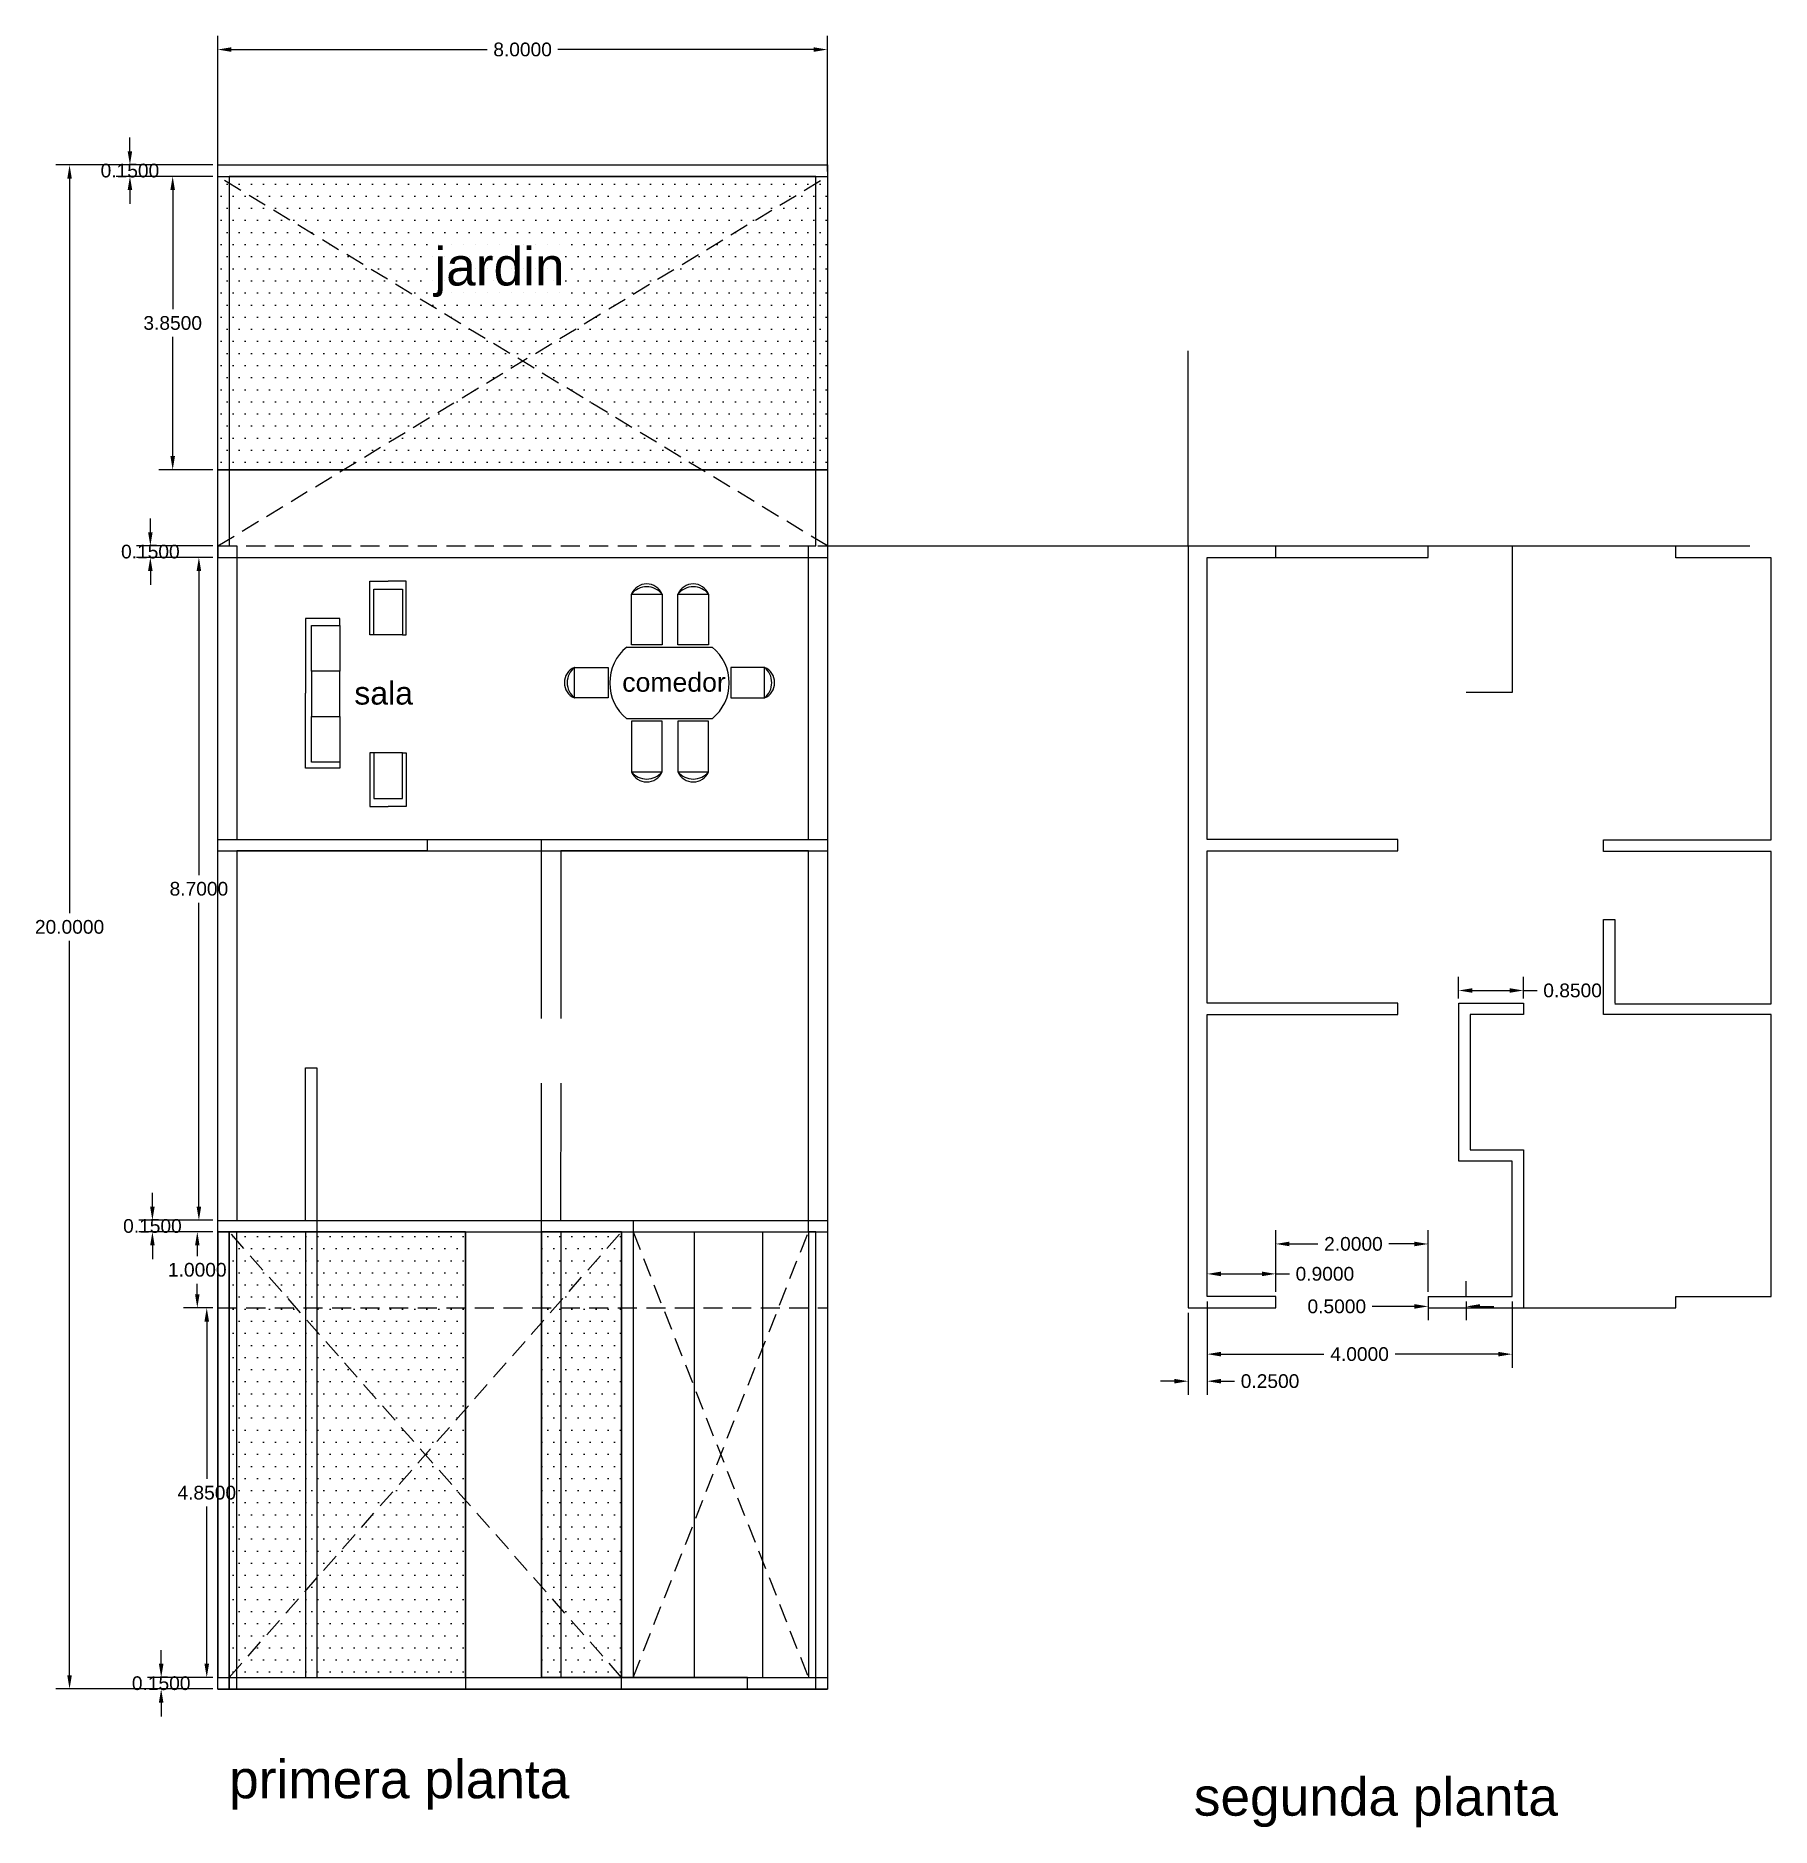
# Model space of a CAD drawing. Header units: millimetres. Extents: x 0 to 601, y -9 to 310.
# Drawn here: x 508.19 to 530.96, y 286.41 to 309.92 of the extents above; entities that cross this region are included whole.
import ezdxf

# ---------------------------------------------------------------- set-up
doc = ezdxf.new("R2010")
doc.units = ezdxf.units.MM
doc.linetypes.add('HIDDEN', pattern=[0.375, 0.25, -0.125])
for name, color, linetype in [('arquit-accesorio', 43, 'Continuous'), ('arquit-jardin-patio', 3, 'Continuous'), ('arquit-muro', 20, 'Continuous'), ('arquit-vacio', 7, 'HIDDEN'), ('borrar', 8, 'Continuous'), ('grilla', 5, 'Continuous')]:
    doc.layers.add(name, color=color, linetype=linetype)
doc.styles.add('Arial_3', font='Arial Unicode MS.ttf', dxfattribs={"height": 3})
doc.styles.get("Standard").update_dxf_attribs({"font": 'Arial Unicode MS.ttf'})
doc.dimstyles.get("Standard").update_dxf_attribs({"dimtxt": 0.18, "dimasz": 0.18, "dimexe": 0.18, "dimexo": 0.0625, "dimgap": 0.09, "dimtad": 0, "dimtih": 1, "dimtoh": 1, "dimdec": 4, "dimzin": 0, "dimdsep": 46, "dimtxsty": 'Standard', "dimcen": 0.09, "dimadec": 0, "dimazin": 0, "dimtfac": 1, "dimtdec": 4, "dimtofl": 0, "dimtmove": 0, "dimatfit": 3, "dimfxl": 1, "dimtolj": 1, "dimtzin": 0, "dimarcsym": 0})

msp = doc.modelspace()

# ---------------------------------------------------------------- texts
at = {"attachment_point": 1, "style": 'Arial_3'}
for s, heights, insert, char_height in [('sala', [-0.30409], (512.3677, 301.4443), 0.3), ('comedor', [-0.25341], (515.88267, 301.56266), 0.25)]:
    msp.add_mtext_dynamic_manual_height_columns(s, width=1.0604662, gutter_width=1.5, heights=heights, dxfattribs=dict(at, insert=insert, char_height=char_height))
at = {"layer": 'arquit-accesorio', "char_height": 0.5, "attachment_point": 1, "style": 'Arial_3'}
for s, insert in [('primera planta', (510.72472, 287.29145)), ('segunda{\\fArial Unicode MS|b0|i0|c134|p34; planta}', (523.38239, 287.0633))]:
    msp.add_mtext_dynamic_manual_height_columns(s, width=4.9009748, gutter_width=2.5, heights=[0.33178], dxfattribs=dict(at, insert=insert))
at = {"layer": 'arquit-vacio', "insert": (513.41756, 307.14386), "char_height": 0.5, "attachment_point": 1, "style": 'Arial_3'}
msp.add_mtext_dynamic_manual_height_columns('{\\fArial Unicode MS|b0|i0|c134|p34;jardin}', width=1.6297913, gutter_width=15, heights=[-0.64325], dxfattribs=at)

# ---------------------------------------------------------------- blocks, each defined once
blk = doc.blocks.new('eliminar')
for p, q in [((526.787, 297.316), (526.787, 298.021)), ((526.787, 298.021), (527.026, 298.021)), ((527.265, 298.021), (527.026, 298.021)), ((527.265, 297.316), (527.265, 298.021)), ((526.395, 297.532), (525.944, 297.532)), ((525.944, 297.532), (525.944, 296.549)), ((526.395, 297.44), (526.395, 297.532)), ((526.838, 297.316), (526.787, 297.316)), ((527.214, 297.316), (527.265, 297.316)), ((525.944, 295.565), (525.944, 296.549)), ((526.838, 295.767), (526.787, 295.767)), ((526.787, 295.767), (526.787, 295.061)), ((527.214, 295.767), (527.265, 295.767)), ((527.265, 295.767), (527.265, 295.061)), ((526.395, 295.565), (525.944, 295.565)), ((526.395, 295.658), (526.395, 295.565)), ((526.787, 295.061), (527.026, 295.061)), ((527.265, 295.061), (527.026, 295.061))]:
    blk.add_line(p, q)
for points in [[(526.838, 297.915), (527.214, 297.915), (527.214, 297.316), (526.838, 297.316)], [(526.019, 297.44), (526.395, 297.44), (526.395, 296.841), (526.019, 296.841)], [(526.019, 296.242), (526.395, 296.242), (526.395, 296.841), (526.019, 296.841)], [(526.019, 296.242), (526.395, 296.242), (526.395, 295.643), (526.019, 295.643)], [(526.838, 295.167), (527.214, 295.167), (527.214, 295.767), (526.838, 295.767)]]:
    blk.add_lwpolyline(points, close=True)
blk = doc.blocks.new('sala')
blk.add_blockref('eliminar', (-520.824, -298.332))
blk = doc.blocks.new('comedor')
for points in [[(1.642, -0.631), (2.043, -0.631), (2.043, -1.297), (1.642, -1.297)], [(2.251, -0.631), (2.653, -0.631), (2.653, -1.297), (2.251, -1.297)], [(0.893, -1.995), (0.893, -1.593), (1.336, -1.593), (1.336, -1.995)], [(3.387, -1.995), (3.387, -1.593), (2.945, -1.593), (2.945, -1.995)], [(1.642, -2.964), (2.043, -2.964), (2.043, -2.298), (1.642, -2.298)], [(2.251, -2.964), (2.653, -2.964), (2.653, -2.298), (2.251, -2.298)]]:
    blk.add_lwpolyline(points, close=True)
for points in [[(1.58, -1.327), (2.7, -1.327)], [(2.7, -2.267), (1.58, -2.267)]]:
    blk.add_lwpolyline(points)
for centre, radius, start, end in [((1.842, -0.716), 0.218, 23.04, 156.96), ((1.842, -0.796), 0.26, 39.3851, 140.6149), ((2.452, -0.716), 0.218, 23.04, 156.96), ((2.452, -0.796), 0.26, 39.3851, 140.6149), ((1.962, -1.797), 0.606, 129.0902, 230.9098), ((2.318, -1.797), 0.606, 309.0902, 50.9098), ((0.979, -1.794), 0.218, 113.04, 246.96), ((1.058, -1.794), 0.26, 129.3851, 230.6149), ((3.222, -1.794), 0.26, 309.3851, 50.6149), ((3.302, -1.794), 0.218, 293.04, 66.96), ((1.842, -2.799), 0.26, 219.3851, 320.6149), ((1.842, -2.879), 0.218, 203.04, 336.96), ((2.452, -2.799), 0.26, 219.3851, 320.6149), ((2.452, -2.879), 0.218, 203.04, 336.96)]:
    blk.add_arc(centre, radius, start, end)
blk = doc.blocks.new('*D5')
at = {"color": 0, "lineweight": -2, "transparency": 16777216}
for p, q in [((510.575, 308.138), (510.575, 309.92)), ((518.575, 308.138), (518.575, 309.92)), ((510.755, 309.74), (514.11, 309.74)), ((518.395, 309.74), (515.039, 309.74))]:
    blk.add_line(p, q, dxfattribs=at)
at = {"color": 0, "transparency": 16777216}
for points in [[(510.755, 309.77), (510.755, 309.71), (510.575, 309.74)], [(518.395, 309.77), (518.395, 309.71), (518.575, 309.74)]]:
    blk.add_solid(points, dxfattribs=at)
at = {"layer": 'Defpoints', "color": 0, "transparency": 16777216}
for p in [(518.575, 309.74), (510.575, 308.076), (518.575, 308.076)]:
    blk.add_point(p, dxfattribs=at)
at = {"color": 0, "transparency": 16777216, "insert": (514.575, 309.74), "char_height": 0.18, "attachment_point": 5}
blk.add_mtext('\\A1;8.0000', dxfattribs=at)
blk = doc.blocks.new('*D6')
at = {"color": 0, "lineweight": -2, "transparency": 16777216}
for p, q in [((510.512, 308.076), (509.804, 308.076)), ((509.984, 307.896), (509.984, 306.332)), ((509.984, 304.406), (509.984, 305.969)), ((510.512, 304.226), (509.804, 304.226))]:
    blk.add_line(p, q, dxfattribs=at)
at = {"color": 0, "transparency": 16777216}
for points in [[(509.954, 307.896), (510.014, 307.896), (509.984, 308.076)], [(509.954, 304.406), (510.014, 304.406), (509.984, 304.226)]]:
    blk.add_solid(points, dxfattribs=at)
at = {"layer": 'Defpoints', "color": 0, "transparency": 16777216}
for p in [(510.575, 308.076), (509.984, 304.226), (510.575, 304.226)]:
    blk.add_point(p, dxfattribs=at)
at = {"color": 0, "transparency": 16777216, "insert": (509.984, 306.151), "char_height": 0.18, "attachment_point": 5}
blk.add_mtext('\\A1;3.8500', dxfattribs=at)
blk = doc.blocks.new('*D7')
at = {"color": 0, "lineweight": -2, "transparency": 16777216}
for p, q in [((509.423, 308.406), (509.423, 308.586)), ((510.512, 308.226), (509.243, 308.226)), ((510.512, 308.076), (509.243, 308.076)), ((509.423, 307.896), (509.423, 307.716))]:
    blk.add_line(p, q, dxfattribs=at)
at = {"color": 0, "transparency": 16777216}
for points in [[(509.393, 308.406), (509.453, 308.406), (509.423, 308.226)], [(509.393, 307.896), (509.453, 307.896), (509.423, 308.076)]]:
    blk.add_solid(points, dxfattribs=at)
at = {"layer": 'Defpoints', "color": 0, "transparency": 16777216}
for p in [(510.575, 308.226), (509.423, 308.076), (510.575, 308.076)]:
    blk.add_point(p, dxfattribs=at)
at = {"color": 0, "transparency": 16777216, "insert": (509.423, 308.151), "char_height": 0.18, "attachment_point": 5}
blk.add_mtext('\\A1;0.1500', dxfattribs=at)
blk = doc.blocks.new('*D8')
at = {"color": 0, "lineweight": -2, "transparency": 16777216}
for p, q in [((509.691, 303.406), (509.691, 303.586)), ((510.512, 303.226), (509.511, 303.226)), ((510.512, 303.076), (509.511, 303.076)), ((509.691, 302.896), (509.691, 302.716))]:
    blk.add_line(p, q, dxfattribs=at)
at = {"color": 0, "transparency": 16777216}
for points in [[(509.661, 303.406), (509.721, 303.406), (509.691, 303.226)], [(509.661, 302.896), (509.721, 302.896), (509.691, 303.076)]]:
    blk.add_solid(points, dxfattribs=at)
at = {"layer": 'Defpoints', "color": 0, "transparency": 16777216}
for p in [(509.691, 303.076), (510.575, 303.226), (510.575, 303.076)]:
    blk.add_point(p, dxfattribs=at)
at = {"color": 0, "transparency": 16777216, "insert": (509.691, 303.151), "char_height": 0.18, "attachment_point": 5}
blk.add_mtext('\\A1;0.1500', dxfattribs=at)
blk = doc.blocks.new('*D9')
at = {"color": 0, "lineweight": -2, "transparency": 16777216}
for p, q in [((510.512, 303.076), (510.148, 303.076)), ((510.328, 302.896), (510.328, 298.907)), ((510.328, 294.556), (510.328, 298.544)), ((510.512, 294.376), (510.148, 294.376))]:
    blk.add_line(p, q, dxfattribs=at)
at = {"color": 0, "transparency": 16777216}
for points in [[(510.298, 302.896), (510.358, 302.896), (510.328, 303.076)], [(510.298, 294.556), (510.358, 294.556), (510.328, 294.376)]]:
    blk.add_solid(points, dxfattribs=at)
at = {"layer": 'Defpoints', "color": 0, "transparency": 16777216}
for p in [(510.575, 303.076), (510.328, 294.376), (510.575, 294.376)]:
    blk.add_point(p, dxfattribs=at)
at = {"color": 0, "transparency": 16777216, "insert": (510.328, 298.726), "char_height": 0.18, "attachment_point": 5}
blk.add_mtext('\\A1;8.7000', dxfattribs=at)
blk = doc.blocks.new('*D10')
at = {"color": 0, "lineweight": -2, "transparency": 16777216}
for p, q in [((509.718, 294.556), (509.718, 294.736)), ((510.512, 294.376), (509.538, 294.376)), ((510.512, 294.226), (509.538, 294.226)), ((509.718, 294.046), (509.718, 293.866))]:
    blk.add_line(p, q, dxfattribs=at)
at = {"color": 0, "transparency": 16777216}
for points in [[(509.688, 294.556), (509.748, 294.556), (509.718, 294.376)], [(509.688, 294.046), (509.748, 294.046), (509.718, 294.226)]]:
    blk.add_solid(points, dxfattribs=at)
at = {"layer": 'Defpoints', "color": 0, "transparency": 16777216}
for p in [(510.575, 294.376), (509.718, 294.226), (510.575, 294.226)]:
    blk.add_point(p, dxfattribs=at)
at = {"color": 0, "transparency": 16777216, "insert": (509.718, 294.301), "char_height": 0.18, "attachment_point": 5}
blk.add_mtext('\\A1;0.1500', dxfattribs=at)
blk = doc.blocks.new('*D11')
at = {"color": 0, "lineweight": -2, "transparency": 16777216}
for p, q in [((510.512, 294.226), (510.127, 294.226)), ((510.307, 294.046), (510.307, 293.907)), ((510.307, 293.406), (510.307, 293.544)), ((510.512, 293.226), (510.127, 293.226))]:
    blk.add_line(p, q, dxfattribs=at)
at = {"color": 0, "transparency": 16777216}
for points in [[(510.277, 294.046), (510.337, 294.046), (510.307, 294.226)], [(510.277, 293.406), (510.337, 293.406), (510.307, 293.226)]]:
    blk.add_solid(points, dxfattribs=at)
at = {"layer": 'Defpoints', "color": 0, "transparency": 16777216}
for p in [(510.575, 294.226), (510.307, 293.226), (510.575, 293.226)]:
    blk.add_point(p, dxfattribs=at)
at = {"color": 0, "transparency": 16777216, "insert": (510.307, 293.726), "char_height": 0.18, "attachment_point": 5}
blk.add_mtext('\\A1;1.0000', dxfattribs=at)
blk = doc.blocks.new('*D12')
at = {"color": 0, "lineweight": -2, "transparency": 16777216}
for p, q in [((510.512, 293.226), (510.251, 293.226)), ((510.431, 293.046), (510.431, 290.982)), ((510.431, 288.556), (510.431, 290.619)), ((510.512, 288.376), (510.251, 288.376))]:
    blk.add_line(p, q, dxfattribs=at)
at = {"color": 0, "transparency": 16777216}
for points in [[(510.401, 293.046), (510.461, 293.046), (510.431, 293.226)], [(510.401, 288.556), (510.461, 288.556), (510.431, 288.376)]]:
    blk.add_solid(points, dxfattribs=at)
at = {"layer": 'Defpoints', "color": 0, "transparency": 16777216}
for p in [(510.575, 293.226), (510.431, 288.376), (510.575, 288.376)]:
    blk.add_point(p, dxfattribs=at)
at = {"color": 0, "transparency": 16777216, "insert": (510.431, 290.801), "char_height": 0.18, "attachment_point": 5}
blk.add_mtext('\\A1;4.8500', dxfattribs=at)
blk = doc.blocks.new('*D13')
at = {"color": 0, "lineweight": -2, "transparency": 16777216}
for p, q in [((509.833, 288.556), (509.833, 288.736)), ((510.512, 288.376), (509.653, 288.376)), ((510.512, 288.226), (509.653, 288.226)), ((509.833, 288.046), (509.833, 287.866))]:
    blk.add_line(p, q, dxfattribs=at)
at = {"color": 0, "transparency": 16777216}
for points in [[(509.803, 288.556), (509.863, 288.556), (509.833, 288.376)], [(509.803, 288.046), (509.863, 288.046), (509.833, 288.226)]]:
    blk.add_solid(points, dxfattribs=at)
at = {"layer": 'Defpoints', "color": 0, "transparency": 16777216}
for p in [(509.833, 288.226), (510.575, 288.376), (510.575, 288.226)]:
    blk.add_point(p, dxfattribs=at)
at = {"color": 0, "transparency": 16777216, "insert": (509.833, 288.301), "char_height": 0.18, "attachment_point": 5}
blk.add_mtext('\\A1;0.1500', dxfattribs=at)
blk = doc.blocks.new('*D14')
at = {"color": 0, "lineweight": -2, "transparency": 16777216}
for p, q in [((510.512, 308.226), (508.451, 308.226)), ((508.631, 308.046), (508.631, 298.407)), ((508.631, 288.406), (508.631, 298.044)), ((510.512, 288.226), (508.451, 288.226))]:
    blk.add_line(p, q, dxfattribs=at)
at = {"color": 0, "transparency": 16777216}
for points in [[(508.601, 308.046), (508.661, 308.046), (508.631, 308.226)], [(508.601, 288.406), (508.661, 288.406), (508.631, 288.226)]]:
    blk.add_solid(points, dxfattribs=at)
at = {"layer": 'Defpoints', "color": 0, "transparency": 16777216}
for p in [(510.575, 308.226), (508.631, 288.226), (510.575, 288.226)]:
    blk.add_point(p, dxfattribs=at)
at = {"color": 0, "transparency": 16777216, "insert": (508.631, 298.226), "char_height": 0.18, "attachment_point": 5}
blk.add_mtext('\\A1;20.0000', dxfattribs=at)
blk = doc.blocks.new('*D47')
at = {"color": 0, "lineweight": -2, "transparency": 16777216}
for p, q in [((523.307, 293.163), (523.307, 292.085)), ((523.557, 293.163), (523.557, 292.085)), ((523.127, 292.265), (522.947, 292.265)), ((523.737, 292.265), (523.917, 292.265))]:
    blk.add_line(p, q, dxfattribs=at)
at = {"color": 0, "transparency": 16777216}
for points in [[(523.127, 292.295), (523.127, 292.235), (523.307, 292.265)], [(523.737, 292.295), (523.737, 292.235), (523.557, 292.265)]]:
    blk.add_solid(points, dxfattribs=at)
at = {"layer": 'Defpoints', "color": 0, "transparency": 16777216}
for p in [(523.307, 293.226), (523.557, 293.226), (523.557, 292.265)]:
    blk.add_point(p, dxfattribs=at)
at = {"color": 0, "transparency": 16777216, "insert": (524.382, 292.265), "char_height": 0.18, "attachment_point": 5}
blk.add_mtext('\\A1;0.2500', dxfattribs=at)
blk = doc.blocks.new('*D48')
at = {"color": 0, "lineweight": -2, "transparency": 16777216}
for p, q in [((523.557, 293.438), (523.557, 293.853)), ((524.457, 293.438), (524.457, 293.853)), ((523.737, 293.673), (524.277, 293.673)), ((524.457, 293.673), (524.637, 293.673))]:
    blk.add_line(p, q, dxfattribs=at)
at = {"color": 0, "transparency": 16777216}
for points in [[(523.737, 293.703), (523.737, 293.643), (523.557, 293.673)], [(524.277, 293.703), (524.277, 293.643), (524.457, 293.673)]]:
    blk.add_solid(points, dxfattribs=at)
at = {"layer": 'Defpoints', "color": 0, "transparency": 16777216}
for p in [(524.457, 293.673), (523.557, 293.376), (524.457, 293.376)]:
    blk.add_point(p, dxfattribs=at)
at = {"color": 0, "transparency": 16777216, "insert": (525.102, 293.673), "char_height": 0.18, "attachment_point": 5}
blk.add_mtext('\\A1;0.9000', dxfattribs=at)
blk = doc.blocks.new('*D49')
at = {"color": 0, "lineweight": -2, "transparency": 16777216}
for p, q in [((524.457, 293.438), (524.457, 294.246)), ((526.457, 293.438), (526.457, 294.246)), ((524.637, 294.066), (525.011, 294.066)), ((526.277, 294.066), (525.942, 294.066))]:
    blk.add_line(p, q, dxfattribs=at)
at = {"color": 0, "transparency": 16777216}
for points in [[(524.637, 294.096), (524.637, 294.036), (524.457, 294.066)], [(526.277, 294.096), (526.277, 294.036), (526.457, 294.066)]]:
    blk.add_solid(points, dxfattribs=at)
at = {"layer": 'Defpoints', "color": 0, "transparency": 16777216}
for p in [(526.457, 294.066), (524.457, 293.376), (526.457, 293.376)]:
    blk.add_point(p, dxfattribs=at)
at = {"color": 0, "transparency": 16777216, "insert": (525.476, 294.066), "char_height": 0.18, "attachment_point": 5}
blk.add_mtext('\\A1;2.0000', dxfattribs=at)
blk = doc.blocks.new('*D50')
at = {"color": 0, "lineweight": -2, "transparency": 16777216}
for p, q in [((523.557, 293.313), (523.557, 292.44)), ((527.557, 293.313), (527.557, 292.44)), ((523.737, 292.62), (525.089, 292.62)), ((527.377, 292.62), (526.025, 292.62))]:
    blk.add_line(p, q, dxfattribs=at)
at = {"color": 0, "transparency": 16777216}
for points in [[(523.737, 292.65), (523.737, 292.59), (523.557, 292.62)], [(527.377, 292.65), (527.377, 292.59), (527.557, 292.62)]]:
    blk.add_solid(points, dxfattribs=at)
at = {"layer": 'Defpoints', "color": 0, "transparency": 16777216}
for p in [(523.557, 293.376), (527.557, 293.376), (527.557, 292.62)]:
    blk.add_point(p, dxfattribs=at)
at = {"color": 0, "transparency": 16777216, "insert": (525.557, 292.62), "char_height": 0.18, "attachment_point": 5}
blk.add_mtext('\\A1;4.0000', dxfattribs=at)
blk = doc.blocks.new('*D51')
at = {"color": 0, "lineweight": -2, "transparency": 16777216}
for p, q in [((526.277, 293.246), (525.723, 293.246)), ((526.457, 293.313), (526.457, 293.066)), ((526.957, 293.313), (526.957, 293.066)), ((527.137, 293.246), (527.317, 293.246))]:
    blk.add_line(p, q, dxfattribs=at)
at = {"color": 0, "transparency": 16777216}
for points in [[(526.277, 293.276), (526.277, 293.216), (526.457, 293.246)], [(527.137, 293.276), (527.137, 293.216), (526.957, 293.246)]]:
    blk.add_solid(points, dxfattribs=at)
at = {"layer": 'Defpoints', "color": 0, "transparency": 16777216}
for p in [(526.457, 293.376), (526.957, 293.376), (526.457, 293.246)]:
    blk.add_point(p, dxfattribs=at)
at = {"color": 0, "transparency": 16777216, "insert": (525.258, 293.246), "char_height": 0.18, "attachment_point": 5}
blk.add_mtext('\\A1;0.5000', dxfattribs=at)
blk = doc.blocks.new('*D52')
at = {"color": 0, "lineweight": -2, "transparency": 16777216}
for p, q in [((526.857, 297.288), (526.857, 297.572)), ((527.037, 297.392), (527.527, 297.392)), ((527.707, 297.288), (527.707, 297.572)), ((527.707, 297.392), (527.887, 297.392))]:
    blk.add_line(p, q, dxfattribs=at)
at = {"color": 0, "transparency": 16777216}
for points in [[(527.037, 297.422), (527.037, 297.362), (526.857, 297.392)], [(527.527, 297.422), (527.527, 297.362), (527.707, 297.392)]]:
    blk.add_solid(points, dxfattribs=at)
at = {"layer": 'Defpoints', "color": 0, "transparency": 16777216}
for p in [(527.707, 297.392), (526.857, 297.226), (527.707, 297.226)]:
    blk.add_point(p, dxfattribs=at)
at = {"color": 0, "transparency": 16777216, "insert": (528.352, 297.392), "char_height": 0.18, "attachment_point": 5}
blk.add_mtext('\\A1;0.8500', dxfattribs=at)

# ---------------------------------------------------------------- dimensions: what is measured, and where the dimension line sits
for base, p1, p2, picture, middle in [((518.57472, 309.74006), (510.57472, 308.07556), (518.57472, 308.07556), '*D5', (514.57472, 309.74006)), ((527.70728, 297.3921), (526.85728, 297.22556), (527.70728, 297.22556), '*D52', (528.35177, 297.3921)), ((524.45728, 293.67318), (523.55728, 293.37556), (524.45728, 293.37556), '*D48', (525.10177, 293.67318)), ((527.55728, 292.62027), (523.55728, 293.37556), (527.55728, 293.37556), '*D50', (525.55728, 292.62027)), ((523.55728, 292.26517), (523.30728, 293.22556), (523.55728, 293.22556), '*D47', (524.38177, 292.26517))]:
    dim = msp.add_linear_dim(base=base, p1=p1, p2=p2, dimstyle='Standard')
    dim.commit()
    dim.dimension.update_dxf_attribs({"geometry": picture, "text_midpoint": middle})
for base, p1, p2, picture, middle in [((509.42297, 308.07556), (510.57472, 308.22556), (510.57472, 308.07556), '*D7', (509.42297, 308.15056)), ((509.69123, 303.07556), (510.57472, 303.22556), (510.57472, 303.07556), '*D8', (509.69123, 303.15056)), ((509.71782, 294.22556), (510.57472, 294.37556), (510.57472, 294.22556), '*D10', (509.71782, 294.30056)), ((509.83316, 288.22556), (510.57472, 288.37556), (510.57472, 288.22556), '*D13', (509.83316, 288.30056))]:
    dim = msp.add_linear_dim(base=base, p1=p1, p2=p2, angle=90, dimstyle='Standard')
    dim.commit()
    dim.dimension.update_dxf_attribs({"geometry": picture, "text_midpoint": middle, "dimtype": 160})
for base, p1, p2, picture, middle in [((508.63139, 288.22556), (510.57472, 308.22556), (510.57472, 288.22556), '*D14', (508.63139, 298.22556)), ((509.9839, 304.22556), (510.57472, 308.07556), (510.57472, 304.22556), '*D6', (509.9839, 306.15056)), ((510.32811, 294.37556), (510.57472, 303.07556), (510.57472, 294.37556), '*D9', (510.32811, 298.72556)), ((510.30722, 293.22556), (510.57472, 294.22556), (510.57472, 293.22556), '*D11', (510.30722, 293.72556)), ((510.43108, 288.37556), (510.57472, 293.22556), (510.57472, 288.37556), '*D12', (510.43108, 290.80056))]:
    dim = msp.add_linear_dim(base=base, p1=p1, p2=p2, angle=90, dimstyle='Standard')
    dim.commit()
    dim.dimension.update_dxf_attribs({"geometry": picture, "text_midpoint": middle})
for base, p1, picture, middle in [((526.45728, 294.06623), (524.45728, 293.37556), '*D49', (525.47626, 294.06623)), ((526.45728, 293.24637), (526.95728, 293.37556), '*D51', (525.25831, 293.24637))]:
    dim = msp.add_linear_dim(base=base, p1=p1, p2=(526.45728, 293.37556), dimstyle='Standard')
    dim.commit()
    dim.dimension.update_dxf_attribs({"geometry": picture, "text_midpoint": middle, "dimtype": 160})

# ---------------------------------------------------------------- hatches: boundary and pattern name
at = {"layer": 'arquit-jardin-patio'}
h = msp.add_hatch(dxfattribs=at)
h.set_pattern_fill('DOTS', color=256, scale=0.1)
h.paths.add_polyline_path([(510.57472, 308.07556), (518.57472, 308.07556), (518.57472, 304.22556), (510.57472, 304.22556)])
h = msp.add_hatch(dxfattribs=at)
h.set_pattern_fill('DOTS', color=256, scale=0.1)
h.paths.add_polyline_path([(513.82472, 294.22556), (510.72472, 294.22556), (510.72472, 288.37556), (513.82472, 288.37556)])
h.paths.add_polyline_path([(515.87472, 294.22556), (514.82472, 294.22556), (514.82472, 288.37556), (515.87472, 288.37556)])

# ---------------------------------------------------------------- linework, layer by layer
for p, q in [((510.57472, 308.22556), (518.57472, 308.22556)), ((510.57472, 308.07556), (518.57472, 308.07556)), ((510.57472, 303.07556), (518.57472, 303.07556)), ((510.57472, 299.37556), (518.57472, 299.37556)), ((510.57472, 299.22556), (518.57472, 299.22556)), ((510.57472, 294.37556), (518.57472, 294.37556)), ((510.57472, 294.22556), (518.57472, 294.22556)), ((526.95728, 293.37556), (526.95728, 293.57738)), ((527.70728, 293.22556), (529.70728, 293.22556)), ((510.57472, 288.37556), (518.57472, 288.37556)), ((510.57472, 288.22556), (518.57472, 288.22556)), ((518.42472, 288.22556), (517.52472, 288.22556))]:
    msp.add_line(p, q)
msp.add_lwpolyline([(510.57472, 308.22556), (518.57472, 308.22556), (518.57472, 288.22556), (510.57472, 288.22556)], close=True)
for points in [[(510.57472, 308.07556), (518.57472, 308.07556), (518.57472, 304.22556), (510.57472, 304.22556)], [(513.82472, 294.22556), (510.72472, 294.22556), (510.72472, 288.37556), (513.82472, 288.37556)], [(514.82472, 294.22556), (515.87472, 294.22556), (515.87472, 288.37556), (514.82472, 288.37556)]]:
    msp.add_lwpolyline(points, close=True, dxfattribs=at)
at = {"layer": 'arquit-muro'}
for p, q in [((523.30728, 303.22556), (523.30728, 305.78696)), ((510.57472, 304.22556), (518.57472, 304.22556)), ((518.32472, 299.37556), (518.32472, 303.22556)), ((518.57472, 303.22556), (530.6777, 303.22556)), ((524.45728, 303.07556), (526.45728, 303.07556)), ((517.72472, 299.37556), (518.32472, 299.37556)), ((527.70728, 295.30056), (527.70728, 293.22556)), ((510.72472, 288.22556), (510.72472, 294.22556)), ((510.57472, 288.22556), (510.72472, 288.22556))]:
    msp.add_line(p, q, dxfattribs=at)
at = {"layer": 'arquit-muro', "linetype": 'HIDDEN'}
for p, q in [((510.57472, 303.22556), (518.57472, 303.22556)), ((510.57472, 293.22556), (518.57472, 293.22556))]:
    msp.add_line(p, q, dxfattribs=at)
at = {"layer": 'arquit-muro'}
for points in [[(510.72472, 294.22556), (510.72472, 288.22556), (510.57472, 288.22556), (510.57472, 308.07556), (510.57472, 308.22556), (518.57472, 308.22556), (518.57472, 308.07556), (518.57472, 288.22556), (518.42472, 288.22556), (518.42472, 294.22556)], [(518.32472, 303.22556), (518.42472, 303.22556), (518.42472, 308.07556), (510.72472, 308.07556), (510.72472, 303.22556), (510.82472, 303.22556), (510.82472, 299.37556), (513.32472, 299.37556), (513.32472, 299.22556), (510.82472, 299.22556), (510.82472, 294.37556)], [(523.30728, 303.22556), (523.30728, 293.22556), (524.45728, 293.22556), (524.45728, 293.37556), (523.55728, 293.37556), (523.55728, 297.07556), (526.05728, 297.07556), (526.05728, 297.22556), (523.55728, 297.22556), (523.55728, 299.22556), (526.05728, 299.22556), (526.05728, 299.37556), (523.55728, 299.37556), (523.55728, 303.07556), (524.45728, 303.07556), (524.45728, 303.22556)], [(526.45728, 303.07556), (526.45728, 303.22556), (527.55728, 303.22556), (527.55728, 301.30056), (526.95728, 301.30056)], [(530.95728, 299.21823), (528.75728, 299.21823), (528.75728, 299.36823), (530.95728, 299.36823), (530.95728, 303.06823)], [(530.95728, 303.06823), (529.70728, 303.06823), (529.70728, 303.22556)], [(514.82472, 297.02556), (514.82472, 299.37556), (516.82472, 299.37556)], [(518.32472, 294.22556), (518.32472, 299.22556), (517.72472, 299.22556), (516.82472, 299.22556), (515.07472, 299.22556), (515.07472, 297.07556), (515.07472, 297.02556)], [(528.90728, 297.21823), (530.95728, 297.21823), (530.95728, 299.21823)], [(529.70728, 293.22556), (529.70728, 293.37556), (530.95728, 293.37556), (530.95728, 297.07556), (528.75728, 297.07556), (528.75728, 298.32556), (528.90728, 298.32556), (528.90728, 297.22556)], [(527.55728, 295.15056), (526.85728, 295.15056), (526.85728, 297.22556), (527.70728, 297.22556), (527.70728, 297.07556), (527.00728, 297.07556), (527.00728, 295.30056)], [(510.82472, 294.37556), (511.72472, 294.37556), (511.72472, 296.37556), (511.87472, 296.37556), (511.87472, 294.22556), (510.57472, 294.22556)], [(514.82472, 294.22556), (514.82472, 296.17556)], [(515.07469, 296.17556), (515.07349, 294.37556), (516.02472, 294.37556), (516.02472, 288.37556), (515.87472, 288.37556), (515.87472, 294.22556)], [(527.00728, 295.30056), (527.70728, 295.30056)], [(527.54521, 293.37556), (527.55728, 293.37556), (527.55728, 295.15056), (527.54971, 295.15056)], [(515.87472, 294.22556), (514.82472, 294.22556)], [(518.42472, 294.22556), (518.32472, 294.22556)], [(526.45728, 293.37556), (527.55728, 293.37556)], [(526.45728, 293.37556), (526.45728, 293.22556), (527.70728, 293.22556)], [(517.52472, 288.22556), (515.87472, 288.22556), (515.87472, 288.37556)], [(517.52472, 288.22556), (517.52472, 288.37556), (516.02472, 288.37556)]]:
    msp.add_lwpolyline(points, dxfattribs=at)
at = {"layer": 'arquit-vacio'}
for p, q in [((510.57472, 303.22556), (518.57472, 308.07556)), ((518.57472, 303.22556), (510.57472, 308.07556)), ((515.87472, 288.37556), (510.72472, 294.22556)), ((510.72472, 288.37556), (515.87472, 294.22556)), ((516.02472, 294.22556), (518.32472, 288.37556)), ((516.02472, 288.37556), (518.32472, 294.22556))]:
    msp.add_line(p, q, dxfattribs=at)
at = {"layer": 'borrar'}
for p, q in [((510.57472, 294.22556), (510.57472, 288.37556)), ((511.72472, 294.22556), (511.72472, 288.37556)), ((511.87472, 294.22556), (511.87472, 288.37556)), ((513.82472, 294.22556), (513.82472, 288.37556)), ((514.82472, 294.22556), (514.82472, 288.37556)), ((515.07472, 294.22556), (515.07472, 288.37556)), ((515.87472, 294.22556), (515.87472, 288.37556)), ((516.02472, 294.22556), (516.02472, 288.37556)), ((516.82472, 294.22556), (516.82472, 288.37556)), ((517.72472, 294.22556), (517.72472, 288.37556)), ((518.32472, 294.22556), (518.32472, 288.37556))]:
    msp.add_line(p, q, dxfattribs=at)
msp.add_lwpolyline([(510.82472, 294.22556), (513.82472, 294.22556), (513.82472, 288.22556), (510.82472, 288.22556)], close=True, dxfattribs=at)
at = {"layer": 'grilla'}
msp.add_line((510.57472, 303.22556), (510.57472, 303.07556), dxfattribs=at)

# ---------------------------------------------------------------- block references
for name, p in [('sala', (506.60822, 303.07556)), ('comedor', (514.36217, 303.22556))]:
    msp.add_blockref(name, p)

msp.set_redraw_order([(e.dxf.handle, doc.entitydb.next_handle()) for e in msp.query("TEXT MTEXT ATTDEF DIMENSION ARC_DIMENSION")])  # texts and dimensions are drawn at this point

doc.saveas('drawing.dxf')
